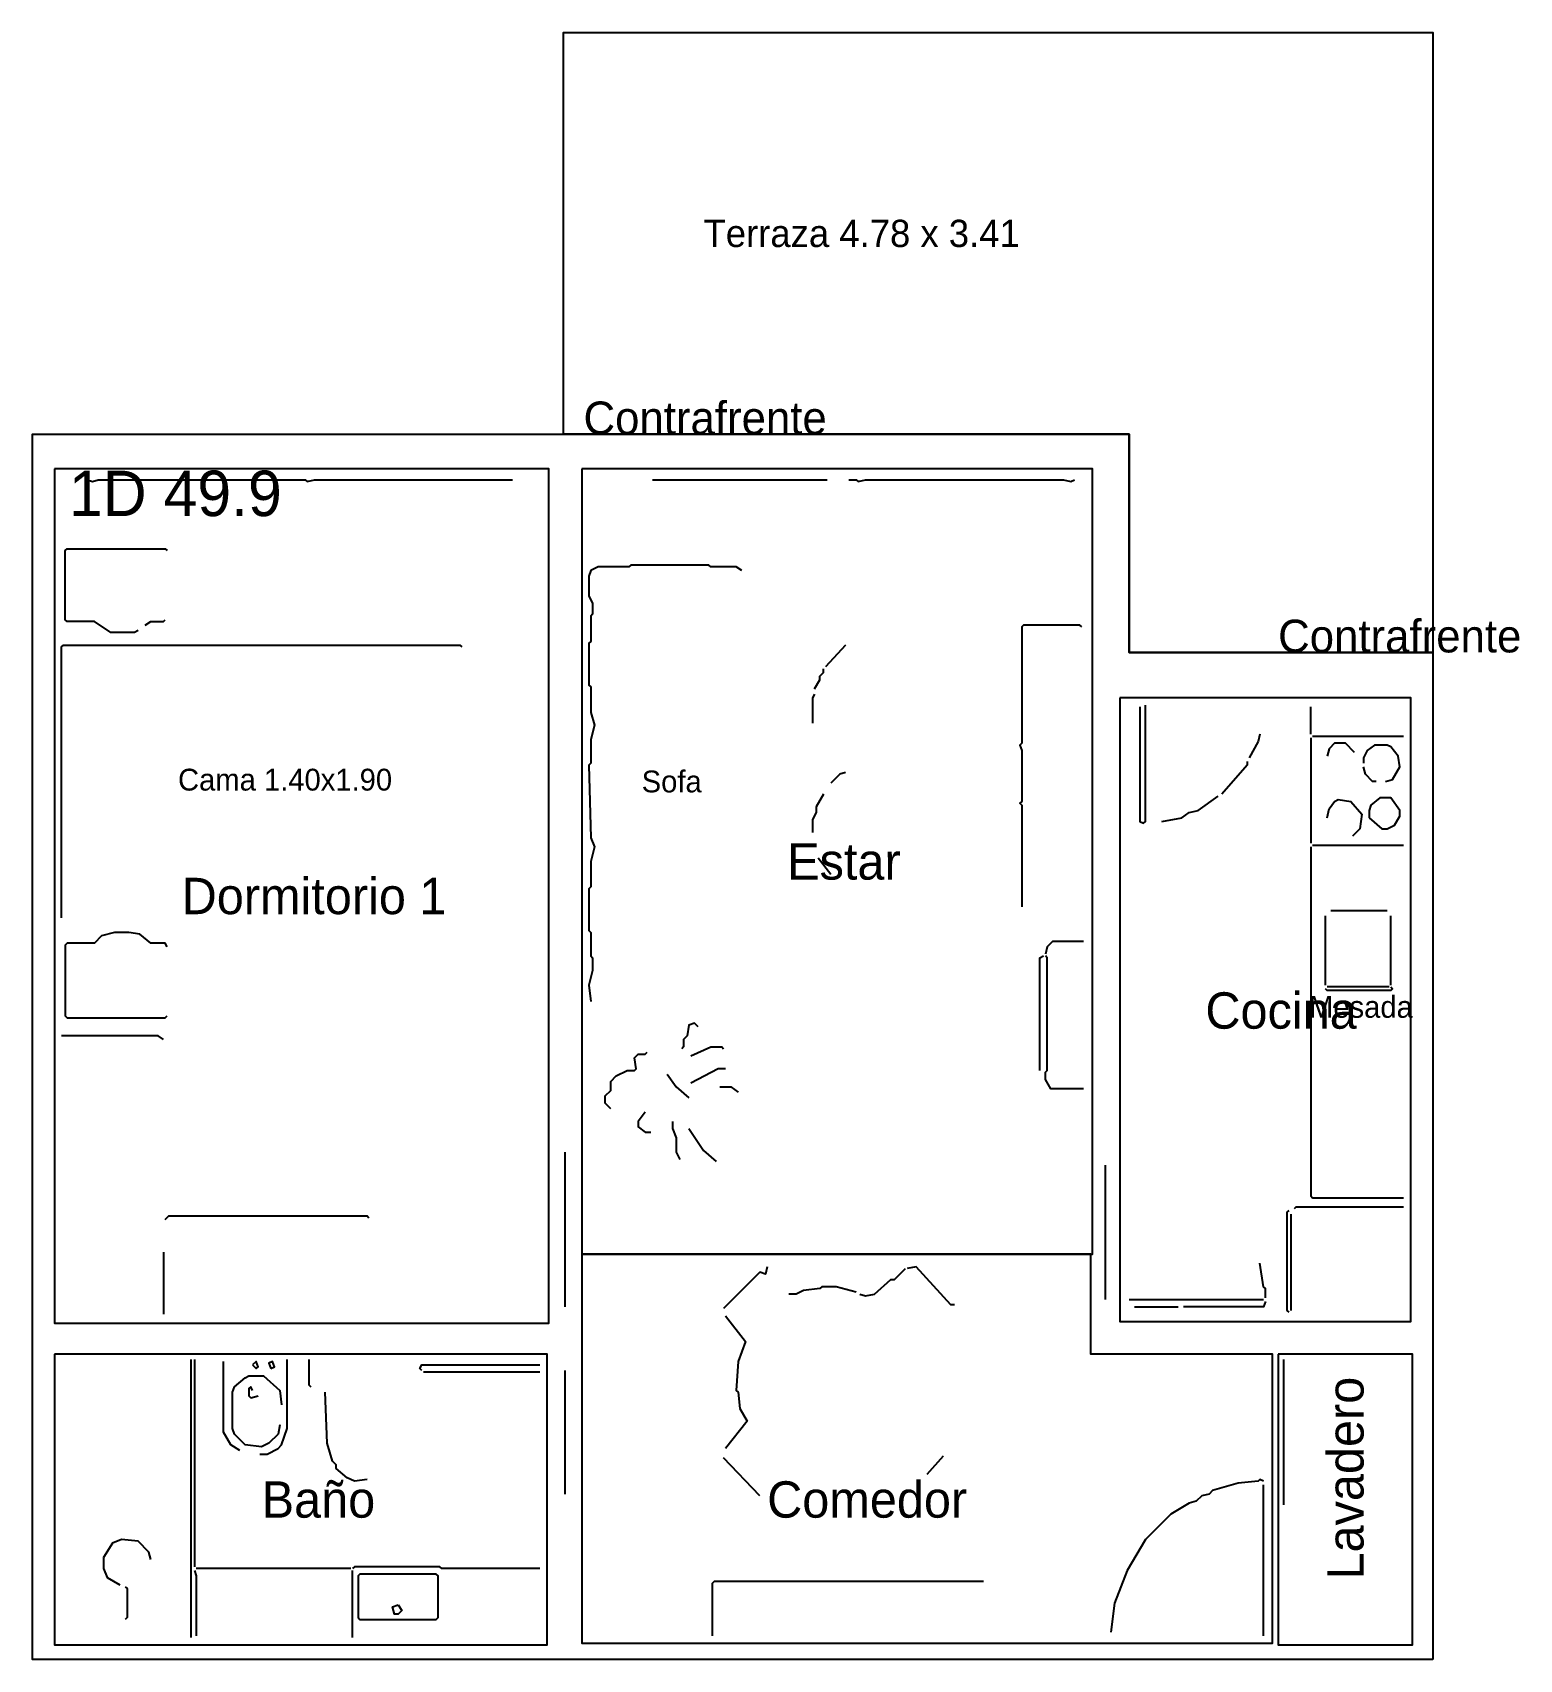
# Model space of a CAD drawing. Header units: metres. Extents: x 0 to 111, y 0 to 9.
# Drawn here: x 0 to 8.18, y 0 to 8.95 of the extents above; entities that cross this region are included whole.
import ezdxf

# ---------------------------------------------------------------- set-up
doc = ezdxf.new("R2010")
doc.units = ezdxf.units.M
for name, color, linetype in [('Trazo_Cotas', 9, 'Continuous'), ('Trazo_Entrada', 1, 'Continuous'), ('Trazo_Equipamiento', 8, 'Continuous'), ('Trazo_Estancias', 3, 'Continuous'), ('Trazo_Fachada', 30, 'Continuous'), ('Trazo_Puertas', 1, 'Continuous'), ('Trazo_Unidad', 7, 'Continuous'), ('Trazo_Ventanas', 5, 'Continuous')]:
    doc.layers.add(name, color=color, linetype=linetype)

msp = doc.modelspace()

# ---------------------------------------------------------------- texts
at = {"layer": 'Trazo_Cotas'}
msp.add_text('Terraza 4.78 x 3.41', height=0.15, dxfattribs=at).set_placement((3.69, 7.77))
at = {"layer": 'Trazo_Equipamiento', "color": 8}
for s, p in [('Cama 1.40x1.90', (0.8, 4.78)), ('Sofa', (3.35, 4.77)), ('Mesada', (7.02, 3.53))]:
    msp.add_text(s, height=0.12, dxfattribs=at).set_placement(p)
at = {"layer": 'Trazo_Estancias', "color": 2}
msp.add_text('Estar', height=0.2, dxfattribs=at).set_placement((4.15, 4.29))
at = {"layer": 'Trazo_Estancias', "color": 5}
msp.add_text('Dormitorio 1', height=0.2, dxfattribs=at).set_placement((0.82, 4.1))
at = {"layer": 'Trazo_Estancias', "color": 30}
msp.add_text('Cocina', height=0.2, dxfattribs=at).set_placement((6.45, 3.47))
at = {"layer": 'Trazo_Estancias', "color": 6}
msp.add_text('Lavadero', height=0.2, rotation=90, dxfattribs=at).set_placement((7.32, 0.44))
at = {"layer": 'Trazo_Estancias', "color": 4}
msp.add_text('Baño', height=0.2, dxfattribs=at).set_placement((1.26, 0.78))
at = {"layer": 'Trazo_Estancias', "color": 40}
msp.add_text('Comedor', height=0.2, dxfattribs=at).set_placement((4.04, 0.78))
at = {"layer": 'Trazo_Fachada'}
for p in [(3.03, 6.74), (6.85, 5.54)]:
    msp.add_text('Contrafrente', height=0.18, dxfattribs=at).set_placement(p)
at = {"layer": 'Trazo_Unidad'}
msp.add_text('1D 49.9', height=0.25, dxfattribs=at).set_placement((0.2, 6.29))

# ---------------------------------------------------------------- linework, layer by layer
at = {"layer": 'Trazo_Cotas'}
msp.add_lwpolyline([(7.7, 5.54), (6.03, 5.54), (6.03, 6.74), (2.92, 6.74), (2.92, 8.95), (7.7, 8.95)], close=True, dxfattribs=at)
at = {"layer": 'Trazo_Entrada'}
msp.add_line((6.79, 0), (5.97, 0), dxfattribs=at)
at = {"layer": 'Trazo_Equipamiento', "color": 9}
for p, q in [((3.41, 6.49), (4.37, 6.49)), ((4.47, 5.58), (4.36, 5.46)), ((4.32, 4.41), (4.39, 4.32)), ((0.72, 2.24), (0.72, 1.9)), ((4, 0.9), (3.8, 1.11)), ((4.92, 1.02), (5.01, 1.12)), ((6.77, 0.13), (6.77, 0.96))]:
    msp.add_line(p, q, dxfattribs=at)
at = {"layer": 'Trazo_Equipamiento', "color": 8}
for p, q in [((7.03, 5.09), (7.03, 5.24)), ((7.03, 5.07), (7.03, 4.49)), ((7.04, 5.08), (7.54, 5.08)), ((7.04, 4.48), (7.54, 4.48)), ((7.14, 4.12), (7.45, 4.12)), ((7.11, 3.71), (7.11, 4.09)), ((7.47, 3.71), (7.47, 4.09)), ((7.46, 3.7), (7.12, 3.7)), ((6.92, 2.45), (6.92, 1.92)), ((6.03, 1.98), (6.77, 1.98)), ((6.06, 1.94), (6.3, 1.94)), ((0.87, 1.65), (0.87, 0.12)), ((0.89, 1.65), (0.89, 0.51)), ((6.88, 1.65), (6.88, 0.85)), ((2.79, 1.58), (2.15, 1.58)), ((1.75, 0.5), (0.9, 0.5)), ((1.76, 0.12), (1.76, 0.49))]:
    msp.add_line(p, q, dxfattribs=at)
at = {"layer": 'Trazo_Equipamiento', "color": 9}
for points in [[(0.3, 6.49), (0.33, 6.48), (0.36, 6.49), (1.5, 6.49), (1.51, 6.48), (1.55, 6.49), (2.64, 6.49)], [(4.49, 6.49), (4.53, 6.49), (4.54, 6.48), (4.58, 6.49), (5.67, 6.49), (5.71, 6.48), (5.73, 6.49)], [(0.58, 5.66), (0.56, 5.65), (0.43, 5.65), (0.34, 5.71), (0.19, 5.71), (0.18, 5.72), (0.18, 6.1), (0.19, 6.11), (0.73, 6.11), (0.74, 6.1)], [(3.9, 5.99), (3.87, 6.01), (3.73, 6.01), (3.72, 6.02), (3.29, 6.02), (3.28, 6.01), (3.11, 6.01), (3.07, 5.99), (3.06, 5.96), (3.06, 5.85), (3.08, 5.81), (3.08, 5.75), (3.07, 5.74), (3.07, 5.6), (3.06, 5.59), (3.06, 5.36), (3.07, 5.35), (3.07, 5.21), (3.09, 5.14), (3.07, 5.06), (3.07, 4.93), (3.06, 4.92), (3.07, 4.52), (3.09, 4.47), (3.07, 4.39), (3.07, 4.25), (3.06, 4.24), (3.06, 4.01), (3.07, 4), (3.07, 3.87), (3.08, 3.86), (3.08, 3.79), (3.06, 3.71), (3.07, 3.62)], [(0.62, 5.69), (0.65, 5.71), (0.72, 5.71), (0.73, 5.72)], [(5.77, 5.68), (5.76, 5.69), (5.45, 5.69), (5.44, 5.68), (5.44, 5.04), (5.43, 5.03), (5.44, 5), (5.44, 4.72), (5.43, 4.71), (5.44, 4.7), (5.44, 4.14)], [(0.16, 4.08), (0.16, 5.57), (0.17, 5.58), (2.35, 5.58), (2.36, 5.57)], [(4.3, 5.34), (4.33, 5.39), (4.33, 5.41), (4.35, 5.43), (4.35, 5.45)], [(4.3, 5.31), (4.29, 5.29), (4.29, 5.15)], [(4.47, 4.88), (4.44, 4.87), (4.39, 4.82)], [(4.35, 4.76), (4.31, 4.69), (4.31, 4.66), (4.29, 4.62), (4.29, 4.55)], [(0.74, 3.92), (0.73, 3.94), (0.65, 3.94), (0.59, 3.99), (0.53, 4), (0.45, 4), (0.38, 3.98), (0.34, 3.94), (0.19, 3.94), (0.18, 3.93), (0.18, 3.54), (0.19, 3.53), (0.73, 3.53), (0.74, 3.54)], [(5.78, 3.95), (5.61, 3.95), (5.58, 3.92), (5.57, 3.88)], [(5.54, 3.24), (5.54, 3.86), (5.56, 3.87)], [(5.78, 3.14), (5.6, 3.14), (5.57, 3.19), (5.57, 3.23), (5.58, 3.24), (5.58, 3.86), (5.57, 3.87)], [(3.66, 3.48), (3.64, 3.5), (3.61, 3.49), (3.6, 3.43), (3.58, 3.41), (3.58, 3.37), (3.57, 3.36)], [(0.72, 3.41), (0.69, 3.43), (0.16, 3.43)], [(3.18, 3.03), (3.15, 3.06), (3.15, 3.1), (3.18, 3.13), (3.18, 3.18), (3.21, 3.21), (3.27, 3.24), (3.31, 3.24), (3.32, 3.25), (3.31, 3.31), (3.33, 3.33), (3.37, 3.33), (3.38, 3.34)], [(3.62, 3.32), (3.73, 3.37), (3.79, 3.37), (3.8, 3.36)], [(3.81, 3.25), (3.77, 3.25), (3.62, 3.17)], [(3.49, 3.22), (3.54, 3.15), (3.61, 3.09)], [(3.78, 3.15), (3.84, 3.15), (3.88, 3.12)], [(3.37, 3.01), (3.33, 2.96), (3.33, 2.93), (3.37, 2.9), (3.4, 2.9)], [(3.52, 2.96), (3.52, 2.92), (3.54, 2.87), (3.54, 2.79), (3.56, 2.75)], [(3.61, 2.92), (3.69, 2.8), (3.76, 2.74)], [(0.73, 2.42), (0.75, 2.44), (1.84, 2.44), (1.85, 2.43)], [(4.04, 2.16), (4.03, 2.12), (4, 2.13), (3.8, 1.93)], [(4.55, 2.01), (4.58, 2), (4.63, 2.01), (4.72, 2.09), (4.74, 2.09), (4.8, 2.15)], [(5.07, 1.95), (5.05, 1.95), (4.86, 2.16), (4.81, 2.15)], [(4.53, 2.02), (4.42, 2.05), (4.34, 2.05), (4.33, 2.04), (4.24, 2.03), (4.2, 2.01), (4.16, 2.01)], [(3.81, 1.89), (3.92, 1.75), (3.88, 1.64), (3.87, 1.48), (3.88, 1.47), (3.89, 1.38), (3.93, 1.31), (3.81, 1.16)], [(6.77, 0.98), (6.75, 0.99), (6.74, 0.98), (6.63, 0.97), (6.49, 0.93), (6.47, 0.91), (6.43, 0.9), (6.4, 0.87), (6.36, 0.86), (6.26, 0.8), (6.12, 0.66), (6.02, 0.49), (5.95, 0.31), (5.93, 0.15)], [(3.74, 0.13), (3.74, 0.42), (3.75, 0.43), (5.23, 0.43)]]:
    msp.add_lwpolyline(points, dxfattribs=at)
at = {"layer": 'Trazo_Equipamiento', "color": 8}
for points in [[(6.09, 5.24), (6.09, 4.61), (6.11, 4.6), (6.12, 4.61), (6.12, 5.25)], [(6.75, 5.09), (6.74, 5.05), (6.69, 4.96)], [(7.27, 4.99), (7.22, 5.04), (7.16, 5.04), (7.13, 5.01), (7.12, 4.97)], [(7.44, 4.83), (7.48, 4.84), (7.52, 4.91), (7.51, 4.97), (7.47, 5.02), (7.45, 5.03), (7.38, 5.03), (7.34, 5), (7.32, 4.96), (7.32, 4.93)], [(6.68, 4.94), (6.68, 4.92), (6.54, 4.76)], [(7.39, 4.83), (7.37, 4.83), (7.33, 4.87), (7.32, 4.91)], [(6.21, 4.61), (6.32, 4.63), (6.36, 4.66), (6.41, 4.67), (6.52, 4.75)], [(7.12, 4.63), (7.13, 4.68), (7.16, 4.72), (7.18, 4.73), (7.25, 4.72), (7.31, 4.65), (7.3, 4.57), (7.26, 4.53)], [(7.03, 4.47), (7.03, 2.55), (7.04, 2.54), (7.54, 2.54)], [(7.47, 3.7), (7.48, 3.69), (7.47, 3.68), (7.12, 3.68), (7.11, 3.69)], [(6.91, 1.91), (6.9, 1.92), (6.9, 2.46), (6.91, 2.47)], [(6.94, 2.48), (6.95, 2.49), (7.54, 2.49)], [(6.78, 1.99), (6.78, 2.04), (6.77, 2.05), (6.75, 2.18)], [(6.78, 1.97), (6.77, 1.94), (6.33, 1.94)], [(1.14, 1.15), (1.09, 1.18), (1.05, 1.25), (1.05, 1.64)], [(1.25, 1.13), (1.29, 1.13), (1.35, 1.16), (1.37, 1.18), (1.4, 1.27), (1.4, 1.65)], [(1.52, 1.65), (1.52, 1.51), (1.53, 1.5)], [(2.14, 1.59), (2.13, 1.6), (2.14, 1.62), (2.79, 1.62)], [(1.36, 1.29), (1.35, 1.24), (1.3, 1.19), (1.26, 1.17), (1.17, 1.18), (1.11, 1.24), (1.1, 1.27), (1.1, 1.47), (1.11, 1.5), (1.17, 1.55), (1.19, 1.56), (1.27, 1.56), (1.36, 1.48), (1.37, 1.4)], [(1.21, 1.48), (1.2, 1.5), (1.19, 1.49), (1.19, 1.45), (1.2, 1.44), (1.24, 1.45)], [(1.84, 0.99), (1.77, 0.98), (1.73, 1), (1.67, 1.05), (1.67, 1.07), (1.65, 1.09), (1.62, 1.19), (1.61, 1.47)], [(0.65, 0.55), (0.64, 0.59), (0.58, 0.65), (0.49, 0.66), (0.44, 0.64), (0.39, 0.56), (0.39, 0.5), (0.41, 0.45), (0.48, 0.41)], [(0.89, 0.49), (0.9, 0.46), (0.9, 0.13)], [(2.79, 0.5), (2.25, 0.5), (2.24, 0.51), (1.77, 0.51), (1.76, 0.5)], [(0.51, 0.4), (0.52, 0.39), (0.52, 0.23), (0.51, 0.22)]]:
    msp.add_lwpolyline(points, dxfattribs=at)
for points in [[(7.35, 4.63), (7.42, 4.57), (7.45, 4.57), (7.49, 4.59), (7.52, 4.64), (7.52, 4.67), (7.47, 4.74), (7.41, 4.74), (7.36, 4.7), (7.35, 4.67)], [(1.21, 1.62), (1.23, 1.6), (1.24, 1.61), (1.23, 1.64)], [(1.31, 1.6), (1.33, 1.61), (1.32, 1.64), (1.3, 1.63)], [(2.22, 0.22), (2.23, 0.23), (2.23, 0.46), (2.22, 0.47), (1.8, 0.47), (1.79, 0.46), (1.79, 0.23), (1.8, 0.22)], [(2.01, 0.3), (2.03, 0.27), (2.01, 0.25), (1.99, 0.25), (1.98, 0.29)]]:
    msp.add_lwpolyline(points, close=True, dxfattribs=at)
at = {"layer": 'Trazo_Estancias', "color": 5}
msp.add_lwpolyline([(0.12, 6.55), (0.12, 1.85), (2.84, 1.85), (2.84, 6.55)], close=True, dxfattribs=at)
at = {"layer": 'Trazo_Estancias', "color": 2}
msp.add_lwpolyline([(3.02, 6.55), (3.02, 2.23), (5.83, 2.23), (5.83, 6.55)], close=True, dxfattribs=at)
at = {"layer": 'Trazo_Estancias', "color": 30}
msp.add_lwpolyline([(5.98, 5.29), (5.98, 1.86), (7.58, 1.86), (7.58, 5.29)], close=True, dxfattribs=at)
at = {"layer": 'Trazo_Estancias', "color": 40}
msp.add_lwpolyline([(3.02, 2.23), (3.02, 0.09), (6.82, 0.09), (6.82, 1.68), (5.82, 1.68), (5.82, 2.23)], close=True, dxfattribs=at)
at = {"layer": 'Trazo_Estancias', "color": 4}
msp.add_lwpolyline([(0.12, 1.68), (0.12, 0.08), (2.83, 0.08), (2.83, 1.68)], close=True, dxfattribs=at)
at = {"layer": 'Trazo_Estancias', "color": 6}
msp.add_lwpolyline([(6.85, 1.68), (6.85, 0.08), (7.59, 0.08), (7.59, 1.68)], close=True, dxfattribs=at)
at = {"layer": 'Trazo_Fachada'}
for p, q in [((0.02, 6.74), (6.03, 6.74)), ((6.03, 6.74), (6.03, 5.54)), ((6.03, 5.54), (7.67, 5.54))]:
    msp.add_line(p, q, dxfattribs=at)
at = {"layer": 'Trazo_Puertas'}
for p, q in [((2.93, 1.94), (2.93, 2.79)), ((5.9, 1.98), (5.9, 2.72)), ((2.93, 0.91), (2.93, 1.59))]:
    msp.add_line(p, q, dxfattribs=at)
at = {"layer": 'Trazo_Unidad'}
msp.add_lwpolyline([(7.7, 0), (0, 0), (0, 6.74), (6.03, 6.74), (6.03, 5.54), (7.7, 5.54)], close=True, dxfattribs=at)
at = {"layer": 'Trazo_Ventanas'}
for p, q in [((0.28, 6.74), (2.65, 6.74)), ((3.4, 6.74), (5.75, 6.74)), ((6.11, 5.54), (6.76, 5.54))]:
    msp.add_line(p, q, dxfattribs=at)

msp.set_redraw_order([(e.dxf.handle, doc.entitydb.next_handle()) for e in msp.query("TEXT MTEXT ATTDEF DIMENSION ARC_DIMENSION")])  # texts and dimensions are drawn at this point

doc.saveas('drawing.dxf')
